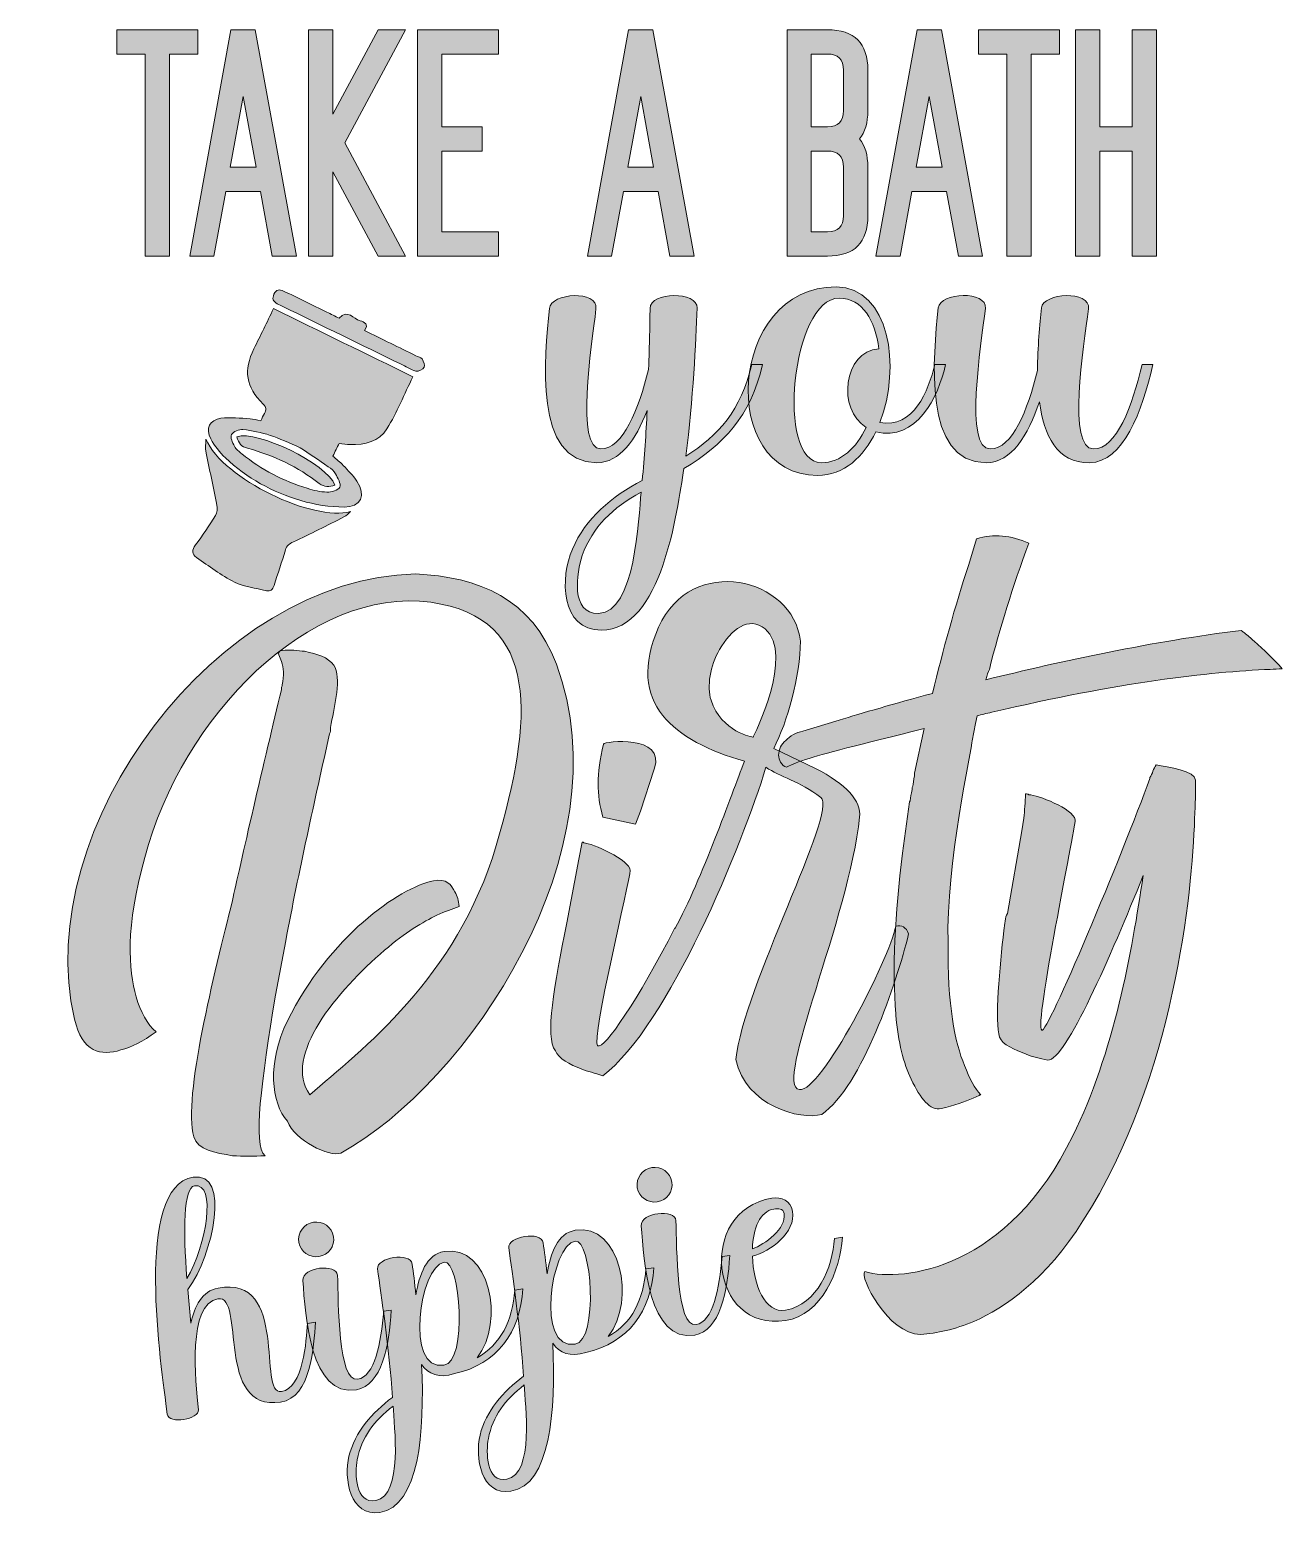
# Model space of a CAD drawing. Header units: inches. Extents: x 199 to 861, y -934 to -148.
import ezdxf

# ---------------------------------------------------------------- set-up
doc = ezdxf.new("R2010")
doc.units = ezdxf.units.IN
doc.header["$MEASUREMENT"] = 0
doc.layers.add('Layer 1', color=7, linetype='Continuous')

# ---------------------------------------------------------------- blocks, each defined once
blk = doc.blocks.new('block 3')
at = {"layer": 'Layer 1', "true_color": 0x040404}
h = blk.add_hatch(color=18, dxfattribs=at)
h.dxf.hatch_style = 2
edge = h.paths.add_edge_path()
edge.add_spline(control_points=[(846.21, -471.17), (844.51, -469.69), (842.78, -468.24), (841.03, -466.82), (840.54, -466.43), (840.06, -466.04), (839.57, -465.66), (839.52, -465.62), (839.45, -465.57), (839.37, -465.51), (792.94, -471.21), (744.63, -481.76), (704.38, -491.57), (704.84, -489.29), (705.75, -487.48), (706.2, -486.11), (711.65, -464.76), (718.46, -442.51), (727.09, -419.34), (717.56, -415.25), (708.47, -414.35), (699.38, -417.07), (699.38, -417.07), (695.3, -430.7), (695.3, -430.7), (688.03, -452.96), (681.67, -475.67), (676.22, -498.83), (655.78, -504.28), (638.97, -509.28), (626.71, -512.91), (626.71, -512.91), (607.63, -518.82), (607.63, -518.82), (605.81, -519.27), (604, -519.73), (602.63, -520.64), (599.45, -522.45), (597.18, -524.72), (595.82, -527), (594.46, -530.17), (594.46, -532.9), (595.82, -535.17), (596.73, -536.53), (597.64, -537.44), (599, -537.9), (600.36, -536.99), (603.54, -535.63), (608.99, -533.81), (618.53, -530.63), (636.7, -526.09), (671.68, -517.46), (671.68, -517.46), (666.68, -541.08), (666.68, -541.08), (666.68, -541.08), (666.68, -542.44), (666.68, -542.44), (666.23, -544.71), (665.77, -546.53), (665.77, -547.89), (665.32, -548.34), (665.32, -548.8), (665.32, -549.71), (664.86, -551.98), (664.41, -553.8), (664.41, -555.61), (664.41, -555.61), (663.95, -556.07), (663.95, -556.07), (663.95, -556.07), (660.32, -583.32), (660.32, -583.32), (656.23, -615.57), (654.87, -645.1), (656.69, -668.26), (656.69, -668.26), (656.69, -668.72), (656.69, -668.72), (658.05, -683.25), (660.78, -694.61), (664.86, -702.78), (669.86, -713.23), (674.86, -719.59), (680.76, -718.23), (687.58, -716.86), (693.48, -714.59), (697.57, -712.78), (697.57, -712.78), (700.75, -711.41), (700.75, -711.41), (701.2, -710.96), (701.2, -710.96), (701.66, -710.96), (698.48, -707.78), (695.75, -702.33), (693.03, -695.52), (688.03, -683.25), (683.94, -664.17), (684.4, -630.11), (683.03, -591.04), (697.11, -526.54), (697.11, -523.82), (697.11, -523.82), (698.93, -514.73), (698.93, -514.73), (698.93, -514.73), (699.84, -510.64), (699.84, -510.64), (702.11, -510.19), (704.38, -509.28), (707.56, -508.83), (774.79, -492.93), (822.48, -487.48), (854.73, -486.11), (856.89, -486.01), (858.99, -485.93), (861.07, -485.86), (856.55, -480.8), (851.58, -475.87), (846.21, -471.17)], knot_values=[0, 0, 0, 0, 1, 1, 1, 2, 2, 2, 3, 3, 3, 4, 4, 4, 5, 5, 5, 6, 6, 6, 7, 7, 7, 8, 8, 8, 9, 9, 9, 10, 10, 10, 11, 11, 11, 12, 12, 12, 13, 13, 13, 14, 14, 14, 15, 15, 15, 16, 16, 16, 17, 17, 17, 18, 18, 18, 19, 19, 19, 20, 20, 20, 21, 21, 21, 22, 22, 22, 23, 23, 23, 24, 24, 24, 25, 25, 25, 26, 26, 26, 27, 27, 27, 28, 28, 28, 29, 29, 29, 30, 30, 30, 31, 31, 31, 32, 32, 32, 33, 33, 33, 34, 34, 34, 35, 35, 35, 36, 36, 36, 37, 37, 37, 38, 38, 38, 39, 39, 39, 40, 40, 40, 40], degree=3, periodic=1)
h = blk.add_hatch(color=18, dxfattribs=at)
h.dxf.hatch_style = 2
edge = h.paths.add_edge_path()
edge.add_spline(control_points=[(539.95, -623.29), (554.49, -596.49), (569.48, -552.89), (576.74, -534.72), (539.5, -523.82), (513.61, -504.28), (531.32, -463.86), (548.58, -424.79), (602.63, -437.51), (606.27, -471.13), (606.27, -489.75), (599.46, -513.82), (592.19, -527.9), (592.19, -527.9), (613.99, -538.35), (613.99, -538.35), (630.8, -546.98), (638.52, -555.61), (637.61, -564.24), (632.16, -617.39), (591.73, -706.42), (605.81, -708.23), (617.17, -710.05), (653.51, -638.74), (656.69, -621.93), (659.87, -621.02), (662.14, -622.38), (663.5, -626.02), (657.14, -651.91), (638.97, -706.42), (617.62, -721.41), (606.27, -724.59), (577.2, -716.86), (572.2, -692.34), (575.83, -654.64), (626.25, -561.06), (617.17, -553.8), (605.81, -545.16), (595.37, -542.89), (588.1, -537.9), (575.83, -578.32), (536.32, -675.08), (501.79, -700.97), (497.71, -699.6), (493.62, -698.7), (490.44, -697.33), (484.53, -695.06), (478.17, -691.88), (476.81, -687.79), (470.91, -680.53), (476.36, -653.27), (482.72, -620.11), (482.72, -620.11), (489.08, -586.5), (489.08, -586.5), (489.08, -586.5), (490.89, -577.42), (490.89, -577.42), (491.35, -577.42), (491.8, -577.42), (491.8, -577.87), (495.89, -577.87), (516.33, -586.95), (516.33, -592.4), (516.33, -597.4), (495.44, -681.43), (499.07, -685.07), (502.7, -687.34), (520.42, -660.54), (539.95, -622.84), (539.95, -622.84), (539.95, -623.29), (539.95, -623.29)], knot_values=[0, 0, 0, 0, 1, 1, 1, 2, 2, 2, 3, 3, 3, 4, 4, 4, 5, 5, 5, 6, 6, 6, 7, 7, 7, 8, 8, 8, 9, 9, 9, 10, 10, 10, 11, 11, 11, 12, 12, 12, 13, 13, 13, 14, 14, 14, 15, 15, 15, 16, 16, 16, 17, 17, 17, 18, 18, 18, 19, 19, 19, 20, 20, 20, 21, 21, 21, 22, 22, 22, 23, 23, 23, 24, 24, 24, 24], degree=3, periodic=1)
edge = h.paths.add_edge_path()
edge.add_spline(control_points=[(519.06, -567.88), (519.06, -567.88), (501.79, -564.24), (501.79, -564.24), (498.62, -551.98), (498.16, -541.99), (502.25, -525.63), (502.25, -524.27), (535.41, -520.18), (529.05, -538.81), (529.05, -538.81), (521.78, -561.06), (521.78, -561.06), (521.78, -561.06), (519.06, -567.88), (519.06, -567.88)], knot_values=[0, 0, 0, 0, 1, 1, 1, 2, 2, 2, 3, 3, 3, 4, 4, 4, 5, 5, 5, 5], degree=3, periodic=1)
edge = h.paths.add_edge_path()
edge.add_spline(control_points=[(587.64, -464.76), (579.01, -457.5), (569.48, -465.22), (563.57, -475.67), (558.57, -484.3), (556.76, -495.2), (559.03, -502.47), (564.48, -519.27), (581.28, -522), (581.28, -522), (581.28, -522), (603.54, -477.94), (587.64, -464.76)], knot_values=[0, 0, 0, 0, 1, 1, 1, 2, 2, 2, 3, 3, 3, 4, 4, 4, 4], degree=3, periodic=1)
h = blk.add_hatch(color=18, dxfattribs=at)
h.dxf.hatch_style = 2
edge = h.paths.add_edge_path()
edge.add_spline(control_points=[(412.31, -597.86), (419.12, -596.49), (421.85, -600.13), (423.66, -603.76), (425.03, -606.03), (425.48, -608.3), (425.93, -611.48), (422.3, -612.85), (418.21, -614.21), (414.12, -616.02), (406.86, -619.66), (397.32, -625.11), (386.42, -634.65), (361.43, -656), (332.36, -690.52), (346.9, -710.96), (373.7, -687.79), (424.57, -649.64), (445.47, -579.23), (465, -512.91), (469.54, -458.86), (410.94, -450.68), (346.9, -442.05), (279.22, -511.1), (259.68, -585.59), (249.24, -622.38), (251.05, -645.1), (255.14, -659.18), (257.41, -667.35), (261.05, -673.71), (265.59, -677.8), (258.78, -682.8), (252.42, -685.98), (246.97, -687.34), (236.52, -690.52), (226.53, -688.7), (222.44, -670.99), (198.82, -569.69), (298.29, -437.51), (402.77, -435.69), (435.93, -437.06), (464.54, -448.87), (477.26, -483.39), (514.05, -581.96), (430.02, -705.51), (363.25, -741.85), (357.34, -744.12), (338.72, -735.03), (335.09, -725.04), (326.46, -715.5), (324.19, -694.15), (335.09, -671.9), (356.89, -627.83), (394.14, -601.49), (412.31, -597.86)], knot_values=[0, 0, 0, 0, 1, 1, 1, 2, 2, 2, 3, 3, 3, 4, 4, 4, 5, 5, 5, 6, 6, 6, 7, 7, 7, 8, 8, 8, 9, 9, 9, 10, 10, 10, 11, 11, 11, 12, 12, 12, 13, 13, 13, 14, 14, 14, 15, 15, 15, 16, 16, 16, 17, 17, 17, 18, 18, 18, 18], degree=3, periodic=1)
edge = h.paths.add_edge_path()
edge.add_spline(control_points=[(328.73, -658.27), (321.46, -703.69), (316.46, -737.76), (323.28, -743.21), (317.37, -743.66), (311.47, -743.66), (306.02, -743.21), (296.93, -741.85), (287.39, -740.03), (285.58, -733.22), (279.67, -711.87), (296.48, -646.91), (306.02, -608.3), (309.65, -591.5), (323.28, -531.99), (331.91, -497.02), (331.91, -496.11), (331.91, -495.2), (332.36, -494.74), (332.36, -494.74), (332.36, -494.29), (332.36, -494.29), (333.27, -489.29), (333.27, -485.21), (331.91, -482.03), (331.91, -482.03), (330.09, -477.48), (330.09, -477.48), (330.09, -477.48), (331.45, -476.12), (331.45, -476.12), (331.45, -476.12), (332.36, -476.12), (332.36, -476.12), (336.45, -475.67), (340.54, -476.12), (344.17, -476.58), (350.99, -477.94), (356.44, -479.75), (359.62, -483.84), (363.7, -490.66), (360.07, -505.19), (358.25, -514.73), (357.8, -516.09), (357.8, -517.46), (357.8, -518.82), (357.8, -519.27), (357.8, -519.73), (357.34, -520.18), (349.62, -554.7), (340.99, -593.31), (334.18, -629.65), (334.18, -629.65), (328.73, -658.27), (328.73, -658.27)], knot_values=[0, 0, 0, 0, 1, 1, 1, 2, 2, 2, 3, 3, 3, 4, 4, 4, 5, 5, 5, 6, 6, 6, 7, 7, 7, 8, 8, 8, 9, 9, 9, 10, 10, 10, 11, 11, 11, 12, 12, 12, 13, 13, 13, 14, 14, 14, 15, 15, 15, 16, 16, 16, 17, 17, 17, 18, 18, 18, 18], degree=3, periodic=1)
h = blk.add_hatch(color=18, dxfattribs=at)
h.dxf.hatch_style = 2
edge = h.paths.add_edge_path()
edge.add_spline(control_points=[(815.21, -548.8), (815.21, -550.61), (815.21, -556.52), (814.76, -565.15), (813.4, -603.76), (804.31, -701.42), (755.71, -777.73), (736.18, -808.62), (714.37, -823.61), (698.02, -830.88), (688.03, -834.96), (678.49, -837.24), (669.86, -837.69), (652.6, -837.69), (637.16, -806.8), (640.33, -804.53), (660.78, -810.44), (716.65, -802.71), (750.26, -732.76), (772.06, -689.16), (781.6, -635.1), (787.51, -595.13), (770.7, -636.92), (746.63, -692.79), (737.09, -692.79), (733, -691.88), (728.91, -690.97), (725.73, -689.61), (719.82, -687.34), (713.01, -684.61), (711.65, -680.53), (708.92, -672.8), (711.65, -642.82), (713.92, -624.2), (714.37, -620.57), (714.37, -617.39), (715.74, -615.12), (715.74, -615.12), (723.46, -571.51), (723.46, -571.51), (723.46, -571.51), (724.37, -564.7), (724.37, -564.7), (724.82, -561.06), (725.28, -556.07), (725.28, -551.98), (726.18, -551.98), (726.64, -551.98), (727.09, -552.43), (731.64, -552.43), (750.26, -559.7), (751.62, -565.6), (751.62, -570.6), (729.82, -674.17), (733.91, -676.89), (736.63, -679.62), (776.6, -583.32), (791.14, -543.8), (791.14, -543.8), (791.14, -543.35), (791.14, -543.35), (792.5, -541.08), (792.96, -538.81), (794.32, -536.53), (800.68, -537.9), (815.21, -539.71), (815.21, -544.71), (815.21, -544.71), (815.21, -548.8), (815.21, -548.8)], knot_values=[0, 0, 0, 0, 1, 1, 1, 2, 2, 2, 3, 3, 3, 4, 4, 4, 5, 5, 5, 6, 6, 6, 7, 7, 7, 8, 8, 8, 9, 9, 9, 10, 10, 10, 11, 11, 11, 12, 12, 12, 13, 13, 13, 14, 14, 14, 15, 15, 15, 16, 16, 16, 17, 17, 17, 18, 18, 18, 19, 19, 19, 20, 20, 20, 21, 21, 21, 22, 22, 22, 23, 23, 23, 23], degree=3, periodic=1)
at = {"layer": 'Layer 1', "lineweight": 0}
for points, knots in [([(846.21, -471.17), (844.51, -469.69), (842.78, -468.24), (841.03, -466.82), (840.54, -466.43), (840.06, -466.04), (839.57, -465.66), (839.52, -465.62), (839.45, -465.57), (839.37, -465.51), (792.94, -471.21), (744.63, -481.76), (704.38, -491.57), (704.84, -489.29), (705.75, -487.48), (706.2, -486.11), (711.65, -464.76), (718.46, -442.51), (727.09, -419.34), (717.56, -415.25), (708.47, -414.35), (699.38, -417.07), (699.38, -417.07), (695.3, -430.7), (695.3, -430.7), (688.03, -452.96), (681.67, -475.67), (676.22, -498.83), (655.78, -504.28), (638.97, -509.28), (626.71, -512.91), (626.71, -512.91), (607.63, -518.82), (607.63, -518.82), (605.81, -519.27), (604, -519.73), (602.63, -520.64), (599.45, -522.45), (597.18, -524.72), (595.82, -527), (594.46, -530.17), (594.46, -532.9), (595.82, -535.17), (596.73, -536.53), (597.64, -537.44), (599, -537.9), (600.36, -536.99), (603.54, -535.63), (608.99, -533.81), (618.53, -530.63), (636.7, -526.09), (671.68, -517.46), (671.68, -517.46), (666.68, -541.08), (666.68, -541.08), (666.68, -541.08), (666.68, -542.44), (666.68, -542.44), (666.23, -544.71), (665.77, -546.53), (665.77, -547.89), (665.32, -548.34), (665.32, -548.8), (665.32, -549.71), (664.86, -551.98), (664.41, -553.8), (664.41, -555.61), (664.41, -555.61), (663.95, -556.07), (663.95, -556.07), (663.95, -556.07), (660.32, -583.32), (660.32, -583.32), (656.23, -615.57), (654.87, -645.1), (656.69, -668.26), (656.69, -668.26), (656.69, -668.72), (656.69, -668.72), (658.05, -683.25), (660.78, -694.61), (664.86, -702.78), (669.86, -713.23), (674.86, -719.59), (680.76, -718.23), (687.58, -716.86), (693.48, -714.59), (697.57, -712.78), (697.57, -712.78), (700.75, -711.41), (700.75, -711.41), (701.2, -710.96), (701.2, -710.96), (701.66, -710.96), (698.48, -707.78), (695.75, -702.33), (693.03, -695.52), (688.03, -683.25), (683.94, -664.17), (684.4, -630.11), (683.03, -591.04), (697.11, -526.54), (697.11, -523.82), (697.11, -523.82), (698.93, -514.73), (698.93, -514.73), (698.93, -514.73), (699.84, -510.64), (699.84, -510.64), (702.11, -510.19), (704.38, -509.28), (707.56, -508.83), (774.79, -492.93), (822.48, -487.48), (854.73, -486.11), (856.89, -486.01), (858.99, -485.93), (861.07, -485.86), (856.55, -480.8), (851.58, -475.87), (846.21, -471.17)], [0, 0, 0, 0, 1, 1, 1, 2, 2, 2, 3, 3, 3, 4, 4, 4, 5, 5, 5, 6, 6, 6, 7, 7, 7, 8, 8, 8, 9, 9, 9, 10, 10, 10, 11, 11, 11, 12, 12, 12, 13, 13, 13, 14, 14, 14, 15, 15, 15, 16, 16, 16, 17, 17, 17, 18, 18, 18, 19, 19, 19, 20, 20, 20, 21, 21, 21, 22, 22, 22, 23, 23, 23, 24, 24, 24, 25, 25, 25, 26, 26, 26, 27, 27, 27, 28, 28, 28, 29, 29, 29, 30, 30, 30, 31, 31, 31, 32, 32, 32, 33, 33, 33, 34, 34, 34, 35, 35, 35, 36, 36, 36, 37, 37, 37, 38, 38, 38, 39, 39, 39, 40, 40, 40, 40]), ([(539.95, -623.29), (554.49, -596.49), (569.48, -552.89), (576.74, -534.72), (539.5, -523.82), (513.61, -504.28), (531.32, -463.86), (548.58, -424.79), (602.63, -437.51), (606.27, -471.13), (606.27, -489.75), (599.46, -513.82), (592.19, -527.9), (592.19, -527.9), (613.99, -538.35), (613.99, -538.35), (630.8, -546.98), (638.52, -555.61), (637.61, -564.24), (632.16, -617.39), (591.73, -706.42), (605.81, -708.23), (617.17, -710.05), (653.51, -638.74), (656.69, -621.93), (659.87, -621.02), (662.14, -622.38), (663.5, -626.02), (657.14, -651.91), (638.97, -706.42), (617.62, -721.41), (606.27, -724.59), (577.2, -716.86), (572.2, -692.34), (575.83, -654.64), (626.25, -561.06), (617.17, -553.8), (605.81, -545.16), (595.37, -542.89), (588.1, -537.9), (575.83, -578.32), (536.32, -675.08), (501.79, -700.97), (497.71, -699.6), (493.62, -698.7), (490.44, -697.33), (484.53, -695.06), (478.17, -691.88), (476.81, -687.79), (470.91, -680.53), (476.36, -653.27), (482.72, -620.11), (482.72, -620.11), (489.08, -586.5), (489.08, -586.5), (489.08, -586.5), (490.89, -577.42), (490.89, -577.42), (491.35, -577.42), (491.8, -577.42), (491.8, -577.87), (495.89, -577.87), (516.33, -586.95), (516.33, -592.4), (516.33, -597.4), (495.44, -681.43), (499.07, -685.07), (502.7, -687.34), (520.42, -660.54), (539.95, -622.84), (539.95, -622.84), (539.95, -623.29), (539.95, -623.29)], [0, 0, 0, 0, 1, 1, 1, 2, 2, 2, 3, 3, 3, 4, 4, 4, 5, 5, 5, 6, 6, 6, 7, 7, 7, 8, 8, 8, 9, 9, 9, 10, 10, 10, 11, 11, 11, 12, 12, 12, 13, 13, 13, 14, 14, 14, 15, 15, 15, 16, 16, 16, 17, 17, 17, 18, 18, 18, 19, 19, 19, 20, 20, 20, 21, 21, 21, 22, 22, 22, 23, 23, 23, 24, 24, 24, 24]), ([(412.31, -597.86), (419.12, -596.49), (421.85, -600.13), (423.66, -603.76), (425.03, -606.03), (425.48, -608.3), (425.93, -611.48), (422.3, -612.85), (418.21, -614.21), (414.12, -616.02), (406.86, -619.66), (397.32, -625.11), (386.42, -634.65), (361.43, -656), (332.36, -690.52), (346.9, -710.96), (373.7, -687.79), (424.57, -649.64), (445.47, -579.23), (465, -512.91), (469.54, -458.86), (410.94, -450.68), (346.9, -442.05), (279.22, -511.1), (259.68, -585.59), (249.24, -622.38), (251.05, -645.1), (255.14, -659.18), (257.41, -667.35), (261.05, -673.71), (265.59, -677.8), (258.78, -682.8), (252.42, -685.98), (246.97, -687.34), (236.52, -690.52), (226.53, -688.7), (222.44, -670.99), (198.82, -569.69), (298.29, -437.51), (402.77, -435.69), (435.93, -437.06), (464.54, -448.87), (477.26, -483.39), (514.05, -581.96), (430.02, -705.51), (363.25, -741.85), (357.34, -744.12), (338.72, -735.03), (335.09, -725.04), (326.46, -715.5), (324.19, -694.15), (335.09, -671.9), (356.89, -627.83), (394.14, -601.49), (412.31, -597.86)], [0, 0, 0, 0, 1, 1, 1, 2, 2, 2, 3, 3, 3, 4, 4, 4, 5, 5, 5, 6, 6, 6, 7, 7, 7, 8, 8, 8, 9, 9, 9, 10, 10, 10, 11, 11, 11, 12, 12, 12, 13, 13, 13, 14, 14, 14, 15, 15, 15, 16, 16, 16, 17, 17, 17, 18, 18, 18, 18]), ([(587.64, -464.76), (579.01, -457.5), (569.48, -465.22), (563.57, -475.67), (558.57, -484.3), (556.76, -495.2), (559.03, -502.47), (564.48, -519.27), (581.28, -522), (581.28, -522), (581.28, -522), (603.54, -477.94), (587.64, -464.76)], [0, 0, 0, 0, 1, 1, 1, 2, 2, 2, 3, 3, 3, 4, 4, 4, 4]), ([(328.73, -658.27), (321.46, -703.69), (316.46, -737.76), (323.28, -743.21), (317.37, -743.66), (311.47, -743.66), (306.02, -743.21), (296.93, -741.85), (287.39, -740.03), (285.58, -733.22), (279.67, -711.87), (296.48, -646.91), (306.02, -608.3), (309.65, -591.5), (323.28, -531.99), (331.91, -497.02), (331.91, -496.11), (331.91, -495.2), (332.36, -494.74), (332.36, -494.74), (332.36, -494.29), (332.36, -494.29), (333.27, -489.29), (333.27, -485.21), (331.91, -482.03), (331.91, -482.03), (330.09, -477.48), (330.09, -477.48), (330.09, -477.48), (331.45, -476.12), (331.45, -476.12), (331.45, -476.12), (332.36, -476.12), (332.36, -476.12), (336.45, -475.67), (340.54, -476.12), (344.17, -476.58), (350.99, -477.94), (356.44, -479.75), (359.62, -483.84), (363.7, -490.66), (360.07, -505.19), (358.25, -514.73), (357.8, -516.09), (357.8, -517.46), (357.8, -518.82), (357.8, -519.27), (357.8, -519.73), (357.34, -520.18), (349.62, -554.7), (340.99, -593.31), (334.18, -629.65), (334.18, -629.65), (328.73, -658.27), (328.73, -658.27)], [0, 0, 0, 0, 1, 1, 1, 2, 2, 2, 3, 3, 3, 4, 4, 4, 5, 5, 5, 6, 6, 6, 7, 7, 7, 8, 8, 8, 9, 9, 9, 10, 10, 10, 11, 11, 11, 12, 12, 12, 13, 13, 13, 14, 14, 14, 15, 15, 15, 16, 16, 16, 17, 17, 17, 18, 18, 18, 18]), ([(519.06, -567.88), (519.06, -567.88), (501.79, -564.24), (501.79, -564.24), (498.62, -551.98), (498.16, -541.99), (502.25, -525.63), (502.25, -524.27), (535.41, -520.18), (529.05, -538.81), (529.05, -538.81), (521.78, -561.06), (521.78, -561.06), (521.78, -561.06), (519.06, -567.88), (519.06, -567.88)], [0, 0, 0, 0, 1, 1, 1, 2, 2, 2, 3, 3, 3, 4, 4, 4, 5, 5, 5, 5]), ([(815.21, -548.8), (815.21, -550.61), (815.21, -556.52), (814.76, -565.15), (813.4, -603.76), (804.31, -701.42), (755.71, -777.73), (736.18, -808.62), (714.37, -823.61), (698.02, -830.88), (688.03, -834.96), (678.49, -837.24), (669.86, -837.69), (652.6, -837.69), (637.16, -806.8), (640.33, -804.53), (660.78, -810.44), (716.65, -802.71), (750.26, -732.76), (772.06, -689.16), (781.6, -635.1), (787.51, -595.13), (770.7, -636.92), (746.63, -692.79), (737.09, -692.79), (733, -691.88), (728.91, -690.97), (725.73, -689.61), (719.82, -687.34), (713.01, -684.61), (711.65, -680.53), (708.92, -672.8), (711.65, -642.82), (713.92, -624.2), (714.37, -620.57), (714.37, -617.39), (715.74, -615.12), (715.74, -615.12), (723.46, -571.51), (723.46, -571.51), (723.46, -571.51), (724.37, -564.7), (724.37, -564.7), (724.82, -561.06), (725.28, -556.07), (725.28, -551.98), (726.18, -551.98), (726.64, -551.98), (727.09, -552.43), (731.64, -552.43), (750.26, -559.7), (751.62, -565.6), (751.62, -570.6), (729.82, -674.17), (733.91, -676.89), (736.63, -679.62), (776.6, -583.32), (791.14, -543.8), (791.14, -543.8), (791.14, -543.35), (791.14, -543.35), (792.5, -541.08), (792.96, -538.81), (794.32, -536.53), (800.68, -537.9), (815.21, -539.71), (815.21, -544.71), (815.21, -544.71), (815.21, -548.8), (815.21, -548.8)], [0, 0, 0, 0, 1, 1, 1, 2, 2, 2, 3, 3, 3, 4, 4, 4, 5, 5, 5, 6, 6, 6, 7, 7, 7, 8, 8, 8, 9, 9, 9, 10, 10, 10, 11, 11, 11, 12, 12, 12, 13, 13, 13, 14, 14, 14, 15, 15, 15, 16, 16, 16, 17, 17, 17, 18, 18, 18, 19, 19, 19, 20, 20, 20, 21, 21, 21, 22, 22, 22, 23, 23, 23, 23])]:
    blk.add_open_spline(points, degree=3, knots=knots, dxfattribs=at)
blk = doc.blocks.new('block 4')
at = {"layer": 'Layer 1', "true_color": 0x040404}
h = blk.add_hatch(color=18, dxfattribs=at)
h.dxf.hatch_style = 2
edge = h.paths.add_edge_path()
edge.add_spline(control_points=[(586.24, -324.93), (580.01, -352.72), (565.47, -367.26), (544.7, -379.98), (541.06, -402.83), (533.01, -465.41), (501.07, -465.41), (479.26, -465.41), (479.26, -437.37), (485.75, -422.57), (492.76, -406.21), (506.53, -394.78), (522.63, -386.21), (523.92, -374.01), (524.7, -361.29), (525.22, -349.34), (519.25, -364.66), (510.94, -376.87), (498.74, -376.87), (464.98, -377.13), (470.95, -320.52), (473.55, -295.33), (474.33, -287.02), (499.51, -285.46), (498.22, -295.59), (495.88, -315.58), (487.05, -369.6), (500.81, -369.6), (512.5, -369.6), (520.81, -348.56), (526, -327.53), (526.52, -314.29), (526.78, -303.12), (526.78, -295.33), (527.04, -286.24), (551.97, -286.24), (551.71, -295.07), (550.93, -312.99), (549.63, -343.37), (545.74, -373.49), (563.13, -362.32), (574.82, -349.34), (580.53, -324.93), (580.53, -324.93), (586.24, -324.93), (586.24, -324.93)], knot_values=[0, 0, 0, 0, 1, 1, 1, 2, 2, 2, 3, 3, 3, 4, 4, 4, 5, 5, 5, 6, 6, 6, 7, 7, 7, 8, 8, 8, 9, 9, 9, 10, 10, 10, 11, 11, 11, 12, 12, 12, 13, 13, 13, 14, 14, 14, 15, 15, 15, 15], degree=3, periodic=1)
edge = h.paths.add_edge_path()
edge.add_spline(control_points=[(522.11, -392.45), (507.04, -400.5), (496.4, -410.88), (490.95, -425.94), (487.83, -435.03), (484.71, -456.84), (499.51, -456.59), (519.25, -456.07), (520.55, -405.95), (522.11, -392.45)], knot_values=[0, 0, 0, 0, 1, 1, 1, 2, 2, 2, 3, 3, 3, 3], degree=3, periodic=1)
h = blk.add_hatch(color=18, dxfattribs=at)
h.dxf.hatch_style = 2
edge = h.paths.add_edge_path()
edge.add_spline(control_points=[(683.1, -324.93), (679.2, -342.07), (667.78, -365.96), (646.22, -360.51), (639.73, -373.75), (629.35, -383.62), (615.32, -383.62), (562.09, -383.36), (568.06, -283.9), (625.19, -283.9), (653.5, -284.16), (659.73, -326.23), (648.3, -355.57), (666.22, -359.21), (674.01, -338.69), (677.39, -324.93), (677.39, -324.93), (683.1, -324.93), (683.1, -324.93)], knot_values=[0, 0, 0, 0, 1, 1, 1, 2, 2, 2, 3, 3, 3, 4, 4, 4, 5, 5, 5, 6, 6, 6, 6], degree=3, periodic=1)
edge = h.paths.add_edge_path()
edge.add_spline(control_points=[(647.78, -316.62), (645.97, -301.82), (639.21, -289.88), (626.75, -289.88), (601.82, -289.88), (592.99, -376.87), (617.4, -376.87), (627.79, -376.87), (635.84, -369.08), (641.03, -358.17), (625.71, -348.82), (628.83, -317.92), (647.78, -316.62)], knot_values=[0, 0, 0, 0, 1, 1, 1, 2, 2, 2, 3, 3, 3, 4, 4, 4, 4], degree=3, periodic=1)
h = blk.add_hatch(color=18, dxfattribs=at)
h.dxf.hatch_style = 2
edge = h.paths.add_edge_path()
edge.add_spline(control_points=[(792.67, -324.93), (786.96, -349.86), (777.09, -376.61), (759.18, -376.87), (741.78, -377.13), (735.03, -362.32), (732.69, -344.67), (726.72, -362.32), (717.89, -376.87), (704.64, -376.87), (670.63, -377.13), (676.6, -320), (679.2, -295.07), (679.98, -286.76), (705.16, -285.72), (704.13, -295.33), (701.79, -315.07), (692.7, -369.6), (706.72, -369.6), (718.41, -369.6), (726.46, -349.08), (731.65, -328.05), (731.65, -315.84), (732.95, -303.64), (733.73, -295.07), (734.51, -287.02), (759.69, -285.46), (758.66, -295.59), (756.06, -315.33), (747.23, -369.6), (761.25, -369.6), (773.46, -369.6), (781.77, -347), (786.96, -324.93), (786.96, -324.93), (792.67, -324.93), (792.67, -324.93)], knot_values=[0, 0, 0, 0, 1, 1, 1, 2, 2, 2, 3, 3, 3, 4, 4, 4, 5, 5, 5, 6, 6, 6, 7, 7, 7, 8, 8, 8, 9, 9, 9, 10, 10, 10, 11, 11, 11, 12, 12, 12, 12], degree=3, periodic=1)
at = {"layer": 'Layer 1', "lineweight": 0}
for points, knots in [([(586.24, -324.93), (580.01, -352.72), (565.47, -367.26), (544.7, -379.98), (541.06, -402.83), (533.01, -465.41), (501.07, -465.41), (479.26, -465.41), (479.26, -437.37), (485.75, -422.57), (492.76, -406.21), (506.53, -394.78), (522.63, -386.21), (523.92, -374.01), (524.7, -361.29), (525.22, -349.34), (519.25, -364.66), (510.94, -376.87), (498.74, -376.87), (464.98, -377.13), (470.95, -320.52), (473.55, -295.33), (474.33, -287.02), (499.51, -285.46), (498.22, -295.59), (495.88, -315.58), (487.05, -369.6), (500.81, -369.6), (512.5, -369.6), (520.81, -348.56), (526, -327.53), (526.52, -314.29), (526.78, -303.12), (526.78, -295.33), (527.04, -286.24), (551.97, -286.24), (551.71, -295.07), (550.93, -312.99), (549.63, -343.37), (545.74, -373.49), (563.13, -362.32), (574.82, -349.34), (580.53, -324.93), (580.53, -324.93), (586.24, -324.93), (586.24, -324.93)], [0, 0, 0, 0, 1, 1, 1, 2, 2, 2, 3, 3, 3, 4, 4, 4, 5, 5, 5, 6, 6, 6, 7, 7, 7, 8, 8, 8, 9, 9, 9, 10, 10, 10, 11, 11, 11, 12, 12, 12, 13, 13, 13, 14, 14, 14, 15, 15, 15, 15]), ([(683.1, -324.93), (679.2, -342.07), (667.78, -365.96), (646.22, -360.51), (639.73, -373.75), (629.35, -383.62), (615.32, -383.62), (562.09, -383.36), (568.06, -283.9), (625.19, -283.9), (653.5, -284.16), (659.73, -326.23), (648.3, -355.57), (666.22, -359.21), (674.01, -338.69), (677.39, -324.93), (677.39, -324.93), (683.1, -324.93), (683.1, -324.93)], [0, 0, 0, 0, 1, 1, 1, 2, 2, 2, 3, 3, 3, 4, 4, 4, 5, 5, 5, 6, 6, 6, 6]), ([(647.78, -316.62), (645.97, -301.82), (639.21, -289.88), (626.75, -289.88), (601.82, -289.88), (592.99, -376.87), (617.4, -376.87), (627.79, -376.87), (635.84, -369.08), (641.03, -358.17), (625.71, -348.82), (628.83, -317.92), (647.78, -316.62)], [0, 0, 0, 0, 1, 1, 1, 2, 2, 2, 3, 3, 3, 4, 4, 4, 4]), ([(792.67, -324.93), (786.96, -349.86), (777.09, -376.61), (759.18, -376.87), (741.78, -377.13), (735.03, -362.32), (732.69, -344.67), (726.72, -362.32), (717.89, -376.87), (704.64, -376.87), (670.63, -377.13), (676.6, -320), (679.2, -295.07), (679.98, -286.76), (705.16, -285.72), (704.13, -295.33), (701.79, -315.07), (692.7, -369.6), (706.72, -369.6), (718.41, -369.6), (726.46, -349.08), (731.65, -328.05), (731.65, -315.84), (732.95, -303.64), (733.73, -295.07), (734.51, -287.02), (759.69, -285.46), (758.66, -295.59), (756.06, -315.33), (747.23, -369.6), (761.25, -369.6), (773.46, -369.6), (781.77, -347), (786.96, -324.93), (786.96, -324.93), (792.67, -324.93), (792.67, -324.93)], [0, 0, 0, 0, 1, 1, 1, 2, 2, 2, 3, 3, 3, 4, 4, 4, 5, 5, 5, 6, 6, 6, 7, 7, 7, 8, 8, 8, 9, 9, 9, 10, 10, 10, 11, 11, 11, 12, 12, 12, 12]), ([(522.11, -392.45), (507.04, -400.5), (496.4, -410.88), (490.95, -425.94), (487.83, -435.03), (484.71, -456.84), (499.51, -456.59), (519.25, -456.07), (520.55, -405.95), (522.11, -392.45)], [0, 0, 0, 0, 1, 1, 1, 2, 2, 2, 3, 3, 3, 3])]:
    blk.add_open_spline(points, degree=3, knots=knots, dxfattribs=at)
blk = doc.blocks.new('block 5')
at = {"layer": 'Layer 1', "true_color": 0x040404}
h = blk.add_hatch(color=18, dxfattribs=at)
h.dxf.hatch_style = 2
h.paths.add_polyline_path([(272.73, -160.8), (272.73, -267.63), (259.9, -267.63), (259.9, -160.8), (244.95, -160.8), (244.95, -147.98), (287.68, -147.98), (287.68, -160.8)])
h = blk.add_hatch(color=18, dxfattribs=at)
h.dxf.hatch_style = 2
h.paths.add_polyline_path([(320.76, -233.45), (302.47, -233.45), (296.23, -267.63), (283.41, -267.63), (305.2, -147.98), (318.02, -147.98), (339.82, -267.63), (327, -267.63)])
h.paths.add_polyline_path([(304.78, -220.63), (318.45, -220.63), (311.61, -183.19)])
h = blk.add_hatch(color=18, dxfattribs=at)
h.dxf.hatch_style = 2
h.paths.add_polyline_path([(359.05, -223.02), (359.05, -267.63), (346.23, -267.63), (346.23, -147.98), (359.05, -147.98), (359.05, -192.59), (382.98, -147.98), (397.51, -147.98), (365.46, -207.81), (397.51, -267.63), (382.98, -267.63)])
h = blk.add_hatch(color=18, dxfattribs=at)
h.dxf.hatch_style = 2
h.paths.add_polyline_path([(446.65, -147.98), (446.65, -160.8), (416.74, -160.8), (416.74, -199.26), (438.11, -199.26), (438.11, -212.08), (416.74, -212.08), (416.74, -254.81), (446.65, -254.81), (446.65, -267.63), (403.92, -267.63), (403.92, -147.98)])
h = blk.add_hatch(color=18, dxfattribs=at)
h.dxf.hatch_style = 2
h.paths.add_polyline_path([(531.01, -233.45), (512.72, -233.45), (506.48, -267.63), (493.66, -267.63), (515.46, -147.98), (528.28, -147.98), (550.07, -267.63), (537.25, -267.63)])
h.paths.add_polyline_path([(515.03, -220.63), (528.7, -220.63), (521.87, -183.19)])
h = blk.add_hatch(color=18, dxfattribs=at)
h.dxf.hatch_style = 2
edge = h.paths.add_edge_path()
edge.add_spline(control_points=[(620.58, -147.98), (634.83, -147.98), (641.95, -155.1), (641.95, -169.34), (641.95, -169.34), (641.95, -190.71), (641.95, -190.71), (641.95, -197.15), (640.5, -202.14), (637.59, -205.67), (640.5, -209.2), (641.95, -214.19), (641.95, -220.63), (641.95, -220.63), (641.95, -246.27), (641.95, -246.27), (641.95, -260.51), (634.83, -267.63), (620.58, -267.63), (620.58, -267.63), (599.22, -267.63), (599.22, -267.63), (599.22, -267.63), (599.22, -147.98), (599.22, -147.98), (599.22, -147.98), (620.58, -147.98), (620.58, -147.98)], knot_values=[0, 0, 0, 0, 1, 1, 1, 2, 2, 2, 3, 3, 3, 4, 4, 4, 5, 5, 5, 6, 6, 6, 7, 7, 7, 8, 8, 8, 9, 9, 9, 9], degree=3, periodic=1)
edge = h.paths.add_edge_path()
edge.add_spline(control_points=[(629.13, -169.34), (629.13, -163.65), (626.28, -160.8), (620.58, -160.8), (620.58, -160.8), (612.04, -160.8), (612.04, -160.8), (612.04, -160.8), (612.04, -199.26), (612.04, -199.26), (612.04, -199.26), (620.58, -199.26), (620.58, -199.26), (626.28, -199.26), (629.13, -196.41), (629.13, -190.71), (629.13, -190.71), (629.13, -169.34), (629.13, -169.34)], knot_values=[0, 0, 0, 0, 1, 1, 1, 2, 2, 2, 3, 3, 3, 4, 4, 4, 5, 5, 5, 6, 6, 6, 6], degree=3, periodic=1)
edge = h.paths.add_edge_path()
edge.add_spline(control_points=[(620.58, -212.08), (620.58, -212.08), (612.04, -212.08), (612.04, -212.08), (612.04, -212.08), (612.04, -254.81), (612.04, -254.81), (612.04, -254.81), (620.58, -254.81), (620.58, -254.81), (626.28, -254.81), (629.13, -251.96), (629.13, -246.27), (629.13, -246.27), (629.13, -220.63), (629.13, -220.63), (629.13, -214.93), (626.28, -212.08), (620.58, -212.08)], knot_values=[0, 0, 0, 0, 1, 1, 1, 2, 2, 2, 3, 3, 3, 4, 4, 4, 5, 5, 5, 6, 6, 6, 6], degree=3, periodic=1)
h = blk.add_hatch(color=18, dxfattribs=at)
h.dxf.hatch_style = 2
h.paths.add_polyline_path([(683.57, -233.45), (665.28, -233.45), (659.04, -267.63), (646.22, -267.63), (668.02, -147.98), (680.84, -147.98), (702.63, -267.63), (689.81, -267.63)])
h.paths.add_polyline_path([(667.59, -220.63), (681.27, -220.63), (674.43, -183.19)])
h = blk.add_hatch(color=18, dxfattribs=at)
h.dxf.hatch_style = 2
h.paths.add_polyline_path([(728.27, -160.8), (728.27, -267.63), (715.45, -267.63), (715.45, -160.8), (700.5, -160.8), (700.5, -147.98), (743.23, -147.98), (743.23, -160.8)])
h = blk.add_hatch(color=18, dxfattribs=at)
h.dxf.hatch_style = 2
h.paths.add_polyline_path([(764.6, -212.08), (764.6, -267.63), (751.78, -267.63), (751.78, -147.98), (764.6, -147.98), (764.6, -199.26), (781.69, -199.26), (781.69, -147.98), (794.51, -147.98), (794.51, -267.63), (781.69, -267.63), (781.69, -212.08)])
at = {"layer": 'Layer 1', "lineweight": 0}
for points in [[(272.73, -160.8), (272.73, -267.63), (259.9, -267.63), (259.9, -160.8), (244.95, -160.8), (244.95, -147.98), (287.68, -147.98), (287.68, -160.8), (272.73, -160.8)], [(320.76, -233.45), (302.47, -233.45), (296.23, -267.63), (283.41, -267.63), (305.2, -147.98), (318.02, -147.98), (339.82, -267.63), (327, -267.63), (320.76, -233.45)], [(359.05, -223.02), (359.05, -267.63), (346.23, -267.63), (346.23, -147.98), (359.05, -147.98), (359.05, -192.59), (382.98, -147.98), (397.51, -147.98), (365.46, -207.81), (397.51, -267.63), (382.98, -267.63), (359.05, -223.02)], [(446.65, -147.98), (446.65, -160.8), (416.74, -160.8), (416.74, -199.26), (438.11, -199.26), (438.11, -212.08), (416.74, -212.08), (416.74, -254.81), (446.65, -254.81), (446.65, -267.63), (403.92, -267.63), (403.92, -147.98), (446.65, -147.98)], [(531.01, -233.45), (512.72, -233.45), (506.48, -267.63), (493.66, -267.63), (515.46, -147.98), (528.28, -147.98), (550.07, -267.63), (537.25, -267.63), (531.01, -233.45)], [(683.57, -233.45), (665.28, -233.45), (659.04, -267.63), (646.22, -267.63), (668.02, -147.98), (680.84, -147.98), (702.63, -267.63), (689.81, -267.63), (683.57, -233.45)], [(728.27, -160.8), (728.27, -267.63), (715.45, -267.63), (715.45, -160.8), (700.5, -160.8), (700.5, -147.98), (743.23, -147.98), (743.23, -160.8), (728.27, -160.8)], [(764.6, -212.08), (764.6, -267.63), (751.78, -267.63), (751.78, -147.98), (764.6, -147.98), (764.6, -199.26), (781.69, -199.26), (781.69, -147.98), (794.51, -147.98), (794.51, -267.63), (781.69, -267.63), (781.69, -212.08), (764.6, -212.08)], [(304.78, -220.63), (318.45, -220.63), (311.61, -183.19), (304.78, -220.63)], [(515.03, -220.63), (528.7, -220.63), (521.87, -183.19), (515.03, -220.63)], [(667.59, -220.63), (681.27, -220.63), (674.43, -183.19), (667.59, -220.63)]]:
    blk.add_lwpolyline(points, dxfattribs=at)
for points, knots in [([(620.58, -147.98), (634.83, -147.98), (641.95, -155.1), (641.95, -169.34), (641.95, -169.34), (641.95, -190.71), (641.95, -190.71), (641.95, -197.15), (640.5, -202.14), (637.59, -205.67), (640.5, -209.2), (641.95, -214.19), (641.95, -220.63), (641.95, -220.63), (641.95, -246.27), (641.95, -246.27), (641.95, -260.51), (634.83, -267.63), (620.58, -267.63), (620.58, -267.63), (599.22, -267.63), (599.22, -267.63), (599.22, -267.63), (599.22, -147.98), (599.22, -147.98), (599.22, -147.98), (620.58, -147.98), (620.58, -147.98)], [0, 0, 0, 0, 1, 1, 1, 2, 2, 2, 3, 3, 3, 4, 4, 4, 5, 5, 5, 6, 6, 6, 7, 7, 7, 8, 8, 8, 9, 9, 9, 9]), ([(629.13, -169.34), (629.13, -163.65), (626.28, -160.8), (620.58, -160.8), (620.58, -160.8), (612.04, -160.8), (612.04, -160.8), (612.04, -160.8), (612.04, -199.26), (612.04, -199.26), (612.04, -199.26), (620.58, -199.26), (620.58, -199.26), (626.28, -199.26), (629.13, -196.41), (629.13, -190.71), (629.13, -190.71), (629.13, -169.34), (629.13, -169.34)], [0, 0, 0, 0, 1, 1, 1, 2, 2, 2, 3, 3, 3, 4, 4, 4, 5, 5, 5, 6, 6, 6, 6]), ([(620.58, -212.08), (620.58, -212.08), (612.04, -212.08), (612.04, -212.08), (612.04, -212.08), (612.04, -254.81), (612.04, -254.81), (612.04, -254.81), (620.58, -254.81), (620.58, -254.81), (626.28, -254.81), (629.13, -251.96), (629.13, -246.27), (629.13, -246.27), (629.13, -220.63), (629.13, -220.63), (629.13, -214.93), (626.28, -212.08), (620.58, -212.08)], [0, 0, 0, 0, 1, 1, 1, 2, 2, 2, 3, 3, 3, 4, 4, 4, 5, 5, 5, 6, 6, 6, 6])]:
    blk.add_open_spline(points, degree=3, knots=knots, dxfattribs=at)
blk = doc.blocks.new('block 6')
at = {"layer": 'Layer 1', "true_color": 0x040404}
h = blk.add_hatch(color=18, dxfattribs=at)
h.dxf.hatch_style = 2
edge = h.paths.add_edge_path()
edge.add_spline(control_points=[(349.9, -831.31), (349.01, -843.99), (347.7, -871.04), (331.44, -873.47), (296.84, -878.87), (313.03, -816.49), (298.32, -818.87), (282.28, -821.46), (286.31, -862.15), (288.01, -877.55), (288.62, -882.54), (272.26, -885.58), (271.53, -879.82), (268.13, -853.92), (253.88, -759.63), (285.2, -754.57), (305.06, -751.36), (295.93, -795.55), (282.45, -813.99), (282.45, -813.99), (283.95, -831.77), (283.95, -831.77), (286.03, -822.81), (289.82, -814.76), (298.38, -813.18), (336.23, -806.09), (318.93, -870.01), (331.91, -867.91), (343.56, -866.03), (344.99, -840.92), (345.7, -831.99), (345.7, -831.99), (349.9, -831.31), (349.9, -831.31)], knot_values=[0, 0, 0, 0, 1, 1, 1, 2, 2, 2, 3, 3, 3, 4, 4, 4, 5, 5, 5, 6, 6, 6, 7, 7, 7, 8, 8, 8, 9, 9, 9, 10, 10, 10, 11, 11, 11, 11], degree=3, periodic=1)
edge = h.paths.add_edge_path()
edge.add_spline(control_points=[(281.91, -808.2), (292.39, -790.63), (297.59, -757.27), (285.94, -759.15), (280.02, -760.11), (279.94, -782.65), (281.91, -808.2)], knot_values=[0, 0, 0, 0, 1, 1, 1, 2, 2, 2, 2], degree=3, periodic=1)
h = blk.add_hatch(color=18, dxfattribs=at)
h.dxf.hatch_style = 2
edge = h.paths.add_edge_path()
edge.add_spline(control_points=[(538.36, -757.18), (539.17, -762.15), (535.61, -766.84), (530.65, -767.64), (525.68, -768.44), (520.84, -765.11), (520.03, -760.15), (519.2, -754.99), (522.76, -750.3), (527.72, -749.5), (532.68, -748.7), (537.53, -752.03), (538.36, -757.18)], knot_values=[0, 0, 0, 0, 1, 1, 1, 2, 2, 2, 3, 3, 3, 4, 4, 4, 4], degree=3, periodic=1)
edge = h.paths.add_edge_path()
edge.add_spline(control_points=[(551.12, -832.52), (560.09, -831.07), (563.52, -813.47), (564.91, -796.59), (564.91, -796.59), (568.92, -795.94), (568.92, -795.94), (567.87, -814.92), (563.79, -835.76), (550.45, -838.11), (526.04, -842.25), (523.5, -798.58), (522.13, -780.38), (521.72, -773), (540.07, -771.41), (540.46, -777.42), (540.99, -791.64), (540.61, -834.21), (551.12, -832.52)], knot_values=[0, 0, 0, 0, 1, 1, 1, 2, 2, 2, 3, 3, 3, 4, 4, 4, 5, 5, 5, 6, 6, 6, 6], degree=3, periodic=1)
h = blk.add_hatch(color=18, dxfattribs=at)
h.dxf.hatch_style = 2
edge = h.paths.add_edge_path()
edge.add_spline(control_points=[(628.5, -786.33), (627.42, -803.94), (617.7, -827.45), (598.38, -830.37), (558.47, -836.82), (551.17, -772.16), (591.27, -765.69), (596.23, -764.89), (601.28, -767.01), (602.17, -772.55), (603.99, -783.82), (590.52, -793.83), (580.94, -796.35), (581.4, -811.37), (587.62, -826.82), (598.47, -824.87), (615.44, -821.94), (623.23, -802.26), (624.29, -787), (624.29, -787), (628.5, -786.33), (628.5, -786.33)], knot_values=[0, 0, 0, 0, 1, 1, 1, 2, 2, 2, 3, 3, 3, 4, 4, 4, 5, 5, 5, 6, 6, 6, 7, 7, 7, 7], degree=3, periodic=1)
edge = h.paths.add_edge_path()
edge.add_spline(control_points=[(580.89, -792.44), (587.58, -790.19), (598.98, -781.88), (597.68, -773.86), (597.22, -771), (594.48, -771.05), (592.19, -771.42), (584.94, -772.59), (581.33, -781.79), (580.89, -792.44)], knot_values=[0, 0, 0, 0, 1, 1, 1, 2, 2, 2, 3, 3, 3, 3], degree=3, periodic=1)
h = blk.add_hatch(color=18, dxfattribs=at)
h.dxf.hatch_style = 2
edge = h.paths.add_edge_path()
edge.add_spline(control_points=[(359.45, -786.07), (360.25, -791.04), (356.7, -795.73), (351.73, -796.53), (346.77, -797.33), (341.92, -794), (341.12, -789.03), (340.28, -783.88), (343.84, -779.19), (348.8, -778.39), (353.77, -777.59), (358.62, -780.92), (359.45, -786.07)], knot_values=[0, 0, 0, 0, 1, 1, 1, 2, 2, 2, 3, 3, 3, 4, 4, 4, 4], degree=3, periodic=1)
edge = h.paths.add_edge_path()
edge.add_spline(control_points=[(372.2, -861.41), (381.17, -859.96), (384.6, -842.36), (385.99, -825.48), (385.99, -825.48), (390, -824.83), (390, -824.83), (388.95, -843.81), (384.87, -864.65), (371.54, -867), (347.12, -871.14), (344.58, -827.47), (343.21, -809.27), (342.8, -801.89), (361.16, -800.3), (361.54, -806.31), (362.07, -820.53), (361.7, -863.1), (372.2, -861.41)], knot_values=[0, 0, 0, 0, 1, 1, 1, 2, 2, 2, 3, 3, 3, 4, 4, 4, 5, 5, 5, 6, 6, 6, 6], degree=3, periodic=1)
h = blk.add_hatch(color=18, dxfattribs=at)
h.dxf.hatch_style = 2
edge = h.paths.add_edge_path()
edge.add_spline(control_points=[(528.82, -802.42), (527.43, -825.37), (515.45, -842.19), (492.76, -847.23), (484.57, -849.92), (478.89, -847.51), (475.32, -842.4), (477.02, -878.38), (474.08, -917.25), (453.27, -920.61), (437.42, -923.17), (434.09, -902.55), (436.92, -890.92), (440.13, -878.06), (449.09, -868), (459.91, -859.78), (458.26, -833.8), (453.86, -805.31), (452.08, -791.89), (451.31, -785.94), (469.42, -782.82), (470.28, -789.34), (470.96, -793.54), (471.66, -799.11), (472.33, -805.66), (474.1, -794.8), (477.87, -784.19), (487.23, -782.68), (511.1, -778.83), (519.64, -819.57), (504.72, -838.83), (517.29, -831.71), (523.33, -819.37), (524.62, -803.1), (524.62, -803.1), (528.82, -802.42), (528.82, -802.42)], knot_values=[0, 0, 0, 0, 1, 1, 1, 2, 2, 2, 3, 3, 3, 4, 4, 4, 5, 5, 5, 6, 6, 6, 7, 7, 7, 8, 8, 8, 9, 9, 9, 10, 10, 10, 11, 11, 11, 12, 12, 12, 12], degree=3, periodic=1)
edge = h.paths.add_edge_path()
edge.add_spline(control_points=[(460.27, -864.43), (450.15, -872.14), (443.55, -881.04), (441.33, -892.76), (439.93, -899.84), (440.23, -916.25), (451.08, -914.3), (465.72, -911.55), (460.72, -874.54), (460.27, -864.43)], knot_values=[0, 0, 0, 0, 1, 1, 1, 2, 2, 2, 3, 3, 3, 3], degree=3, periodic=1)
edge = h.paths.add_edge_path()
edge.add_spline(control_points=[(487.17, -788.38), (474.38, -790.44), (466.15, -846.24), (487.15, -842.85), (499.78, -841), (495.95, -786.96), (487.17, -788.38)], knot_values=[0, 0, 0, 0, 1, 1, 1, 2, 2, 2, 2], degree=3, periodic=1)
h = blk.add_hatch(color=18, dxfattribs=at)
h.dxf.hatch_style = 2
edge = h.paths.add_edge_path()
edge.add_spline(control_points=[(459.51, -813.61), (458.12, -836.56), (446.14, -853.39), (423.44, -858.42), (415.26, -861.12), (409.58, -858.7), (406.01, -853.6), (407.7, -889.57), (404.77, -928.44), (383.96, -931.81), (368.11, -934.36), (364.78, -913.74), (367.6, -902.12), (370.82, -889.26), (379.77, -879.19), (390.59, -870.98), (388.94, -844.99), (384.54, -816.51), (382.76, -803.08), (382, -797.13), (400.11, -794.01), (400.97, -800.53), (401.65, -804.73), (402.35, -810.3), (403.02, -816.85), (404.79, -805.99), (408.56, -795.39), (417.92, -793.88), (441.79, -790.02), (450.32, -830.77), (435.41, -850.02), (447.97, -842.9), (454.01, -830.56), (455.3, -814.29), (455.3, -814.29), (459.51, -813.61), (459.51, -813.61)], knot_values=[0, 0, 0, 0, 1, 1, 1, 2, 2, 2, 3, 3, 3, 4, 4, 4, 5, 5, 5, 6, 6, 6, 7, 7, 7, 8, 8, 8, 9, 9, 9, 10, 10, 10, 11, 11, 11, 12, 12, 12, 12], degree=3, periodic=1)
edge = h.paths.add_edge_path()
edge.add_spline(control_points=[(390.95, -875.62), (380.83, -883.33), (374.24, -892.23), (372.02, -903.95), (370.61, -911.04), (370.91, -927.45), (381.76, -925.5), (396.4, -922.74), (391.41, -885.73), (390.95, -875.62)], knot_values=[0, 0, 0, 0, 1, 1, 1, 2, 2, 2, 3, 3, 3, 3], degree=3, periodic=1)
edge = h.paths.add_edge_path()
edge.add_spline(control_points=[(417.86, -799.57), (405.06, -801.63), (396.83, -857.43), (417.84, -854.04), (430.47, -852.2), (426.64, -798.15), (417.86, -799.57)], knot_values=[0, 0, 0, 0, 1, 1, 1, 2, 2, 2, 2], degree=3, periodic=1)
at = {"layer": 'Layer 1', "lineweight": 0}
for points, knots in [([(349.9, -831.31), (349.01, -843.99), (347.7, -871.04), (331.44, -873.47), (296.84, -878.87), (313.03, -816.49), (298.32, -818.87), (282.28, -821.46), (286.31, -862.15), (288.01, -877.55), (288.62, -882.54), (272.26, -885.58), (271.53, -879.82), (268.13, -853.92), (253.88, -759.63), (285.2, -754.57), (305.06, -751.36), (295.93, -795.55), (282.45, -813.99), (282.45, -813.99), (283.95, -831.77), (283.95, -831.77), (286.03, -822.81), (289.82, -814.76), (298.38, -813.18), (336.23, -806.09), (318.93, -870.01), (331.91, -867.91), (343.56, -866.03), (344.99, -840.92), (345.7, -831.99), (345.7, -831.99), (349.9, -831.31), (349.9, -831.31)], [0, 0, 0, 0, 1, 1, 1, 2, 2, 2, 3, 3, 3, 4, 4, 4, 5, 5, 5, 6, 6, 6, 7, 7, 7, 8, 8, 8, 9, 9, 9, 10, 10, 10, 11, 11, 11, 11]), ([(538.36, -757.18), (539.17, -762.15), (535.61, -766.84), (530.65, -767.64), (525.68, -768.44), (520.84, -765.11), (520.03, -760.15), (519.2, -754.99), (522.76, -750.3), (527.72, -749.5), (532.68, -748.7), (537.53, -752.03), (538.36, -757.18)], [0, 0, 0, 0, 1, 1, 1, 2, 2, 2, 3, 3, 3, 4, 4, 4, 4]), ([(281.91, -808.2), (292.39, -790.63), (297.59, -757.27), (285.94, -759.15), (280.02, -760.11), (279.94, -782.65), (281.91, -808.2)], [0, 0, 0, 0, 1, 1, 1, 2, 2, 2, 2]), ([(628.5, -786.33), (627.42, -803.94), (617.7, -827.45), (598.38, -830.37), (558.47, -836.82), (551.17, -772.16), (591.27, -765.69), (596.23, -764.89), (601.28, -767.01), (602.17, -772.55), (603.99, -783.82), (590.52, -793.83), (580.94, -796.35), (581.4, -811.37), (587.62, -826.82), (598.47, -824.87), (615.44, -821.94), (623.23, -802.26), (624.29, -787), (624.29, -787), (628.5, -786.33), (628.5, -786.33)], [0, 0, 0, 0, 1, 1, 1, 2, 2, 2, 3, 3, 3, 4, 4, 4, 5, 5, 5, 6, 6, 6, 7, 7, 7, 7]), ([(359.45, -786.07), (360.25, -791.04), (356.7, -795.73), (351.73, -796.53), (346.77, -797.33), (341.92, -794), (341.12, -789.03), (340.28, -783.88), (343.84, -779.19), (348.8, -778.39), (353.77, -777.59), (358.62, -780.92), (359.45, -786.07)], [0, 0, 0, 0, 1, 1, 1, 2, 2, 2, 3, 3, 3, 4, 4, 4, 4]), ([(551.12, -832.52), (560.09, -831.07), (563.52, -813.47), (564.91, -796.59), (564.91, -796.59), (568.92, -795.94), (568.92, -795.94), (567.87, -814.92), (563.79, -835.76), (550.45, -838.11), (526.04, -842.25), (523.5, -798.58), (522.13, -780.38), (521.72, -773), (540.07, -771.41), (540.46, -777.42), (540.99, -791.64), (540.61, -834.21), (551.12, -832.52)], [0, 0, 0, 0, 1, 1, 1, 2, 2, 2, 3, 3, 3, 4, 4, 4, 5, 5, 5, 6, 6, 6, 6]), ([(580.89, -792.44), (587.58, -790.19), (598.98, -781.88), (597.68, -773.86), (597.22, -771), (594.48, -771.05), (592.19, -771.42), (584.94, -772.59), (581.33, -781.79), (580.89, -792.44)], [0, 0, 0, 0, 1, 1, 1, 2, 2, 2, 3, 3, 3, 3]), ([(528.82, -802.42), (527.43, -825.37), (515.45, -842.19), (492.76, -847.23), (484.57, -849.92), (478.89, -847.51), (475.32, -842.4), (477.02, -878.38), (474.08, -917.25), (453.27, -920.61), (437.42, -923.17), (434.09, -902.55), (436.92, -890.92), (440.13, -878.06), (449.09, -868), (459.91, -859.78), (458.26, -833.8), (453.86, -805.31), (452.08, -791.89), (451.31, -785.94), (469.42, -782.82), (470.28, -789.34), (470.96, -793.54), (471.66, -799.11), (472.33, -805.66), (474.1, -794.8), (477.87, -784.19), (487.23, -782.68), (511.1, -778.83), (519.64, -819.57), (504.72, -838.83), (517.29, -831.71), (523.33, -819.37), (524.62, -803.1), (524.62, -803.1), (528.82, -802.42), (528.82, -802.42)], [0, 0, 0, 0, 1, 1, 1, 2, 2, 2, 3, 3, 3, 4, 4, 4, 5, 5, 5, 6, 6, 6, 7, 7, 7, 8, 8, 8, 9, 9, 9, 10, 10, 10, 11, 11, 11, 12, 12, 12, 12]), ([(459.51, -813.61), (458.12, -836.56), (446.14, -853.39), (423.44, -858.42), (415.26, -861.12), (409.58, -858.7), (406.01, -853.6), (407.7, -889.57), (404.77, -928.44), (383.96, -931.81), (368.11, -934.36), (364.78, -913.74), (367.6, -902.12), (370.82, -889.26), (379.77, -879.19), (390.59, -870.98), (388.94, -844.99), (384.54, -816.51), (382.76, -803.08), (382, -797.13), (400.11, -794.01), (400.97, -800.53), (401.65, -804.73), (402.35, -810.3), (403.02, -816.85), (404.79, -805.99), (408.56, -795.39), (417.92, -793.88), (441.79, -790.02), (450.32, -830.77), (435.41, -850.02), (447.97, -842.9), (454.01, -830.56), (455.3, -814.29), (455.3, -814.29), (459.51, -813.61), (459.51, -813.61)], [0, 0, 0, 0, 1, 1, 1, 2, 2, 2, 3, 3, 3, 4, 4, 4, 5, 5, 5, 6, 6, 6, 7, 7, 7, 8, 8, 8, 9, 9, 9, 10, 10, 10, 11, 11, 11, 12, 12, 12, 12]), ([(487.17, -788.38), (474.38, -790.44), (466.15, -846.24), (487.15, -842.85), (499.78, -841), (495.95, -786.96), (487.17, -788.38)], [0, 0, 0, 0, 1, 1, 1, 2, 2, 2, 2]), ([(372.2, -861.41), (381.17, -859.96), (384.6, -842.36), (385.99, -825.48), (385.99, -825.48), (390, -824.83), (390, -824.83), (388.95, -843.81), (384.87, -864.65), (371.54, -867), (347.12, -871.14), (344.58, -827.47), (343.21, -809.27), (342.8, -801.89), (361.16, -800.3), (361.54, -806.31), (362.07, -820.53), (361.7, -863.1), (372.2, -861.41)], [0, 0, 0, 0, 1, 1, 1, 2, 2, 2, 3, 3, 3, 4, 4, 4, 5, 5, 5, 6, 6, 6, 6]), ([(417.86, -799.57), (405.06, -801.63), (396.83, -857.43), (417.84, -854.04), (430.47, -852.2), (426.64, -798.15), (417.86, -799.57)], [0, 0, 0, 0, 1, 1, 1, 2, 2, 2, 2]), ([(460.27, -864.43), (450.15, -872.14), (443.55, -881.04), (441.33, -892.76), (439.93, -899.84), (440.23, -916.25), (451.08, -914.3), (465.72, -911.55), (460.72, -874.54), (460.27, -864.43)], [0, 0, 0, 0, 1, 1, 1, 2, 2, 2, 3, 3, 3, 3]), ([(390.95, -875.62), (380.83, -883.33), (374.24, -892.23), (372.02, -903.95), (370.61, -911.04), (370.91, -927.45), (381.76, -925.5), (396.4, -922.74), (391.41, -885.73), (390.95, -875.62)], [0, 0, 0, 0, 1, 1, 1, 2, 2, 2, 3, 3, 3, 3])]:
    blk.add_open_spline(points, degree=3, knots=knots, dxfattribs=at)
blk = doc.blocks.new('block 7')
at = {"layer": 'Layer 1', "true_color": 0x040404}
h = blk.add_hatch(color=18, dxfattribs=at)
h.dxf.hatch_style = 2
edge = h.paths.add_edge_path()
edge.add_spline(control_points=[(362.43, -300.46), (366.96, -295.4), (369.95, -300.93), (373.5, -301.83), (375.85, -302.43), (378.24, -303.65), (375.77, -306.97), (385.12, -311.55), (394.07, -315.92), (403.02, -320.3), (404.12, -320.84), (405.64, -321.13), (406.22, -322.02), (407.04, -323.28), (407.96, -325.48), (407.4, -326.4), (406.67, -327.59), (404.3, -328.78), (403.04, -328.44), (400.19, -327.68), (397.58, -326), (394.88, -324.68), (374.13, -314.54), (353.38, -304.39), (332.63, -294.24), (331.65, -293.76), (330.66, -293.28), (329.69, -292.79), (327.47, -291.67), (326.83, -290.02), (327.96, -287.73), (329.1, -285.4), (330.82, -285.01), (333.04, -286.1), (340.65, -289.82), (348.27, -293.54), (355.88, -297.26), (358.09, -298.33), (360.29, -299.41), (362.43, -300.46)], knot_values=[0, 0, 0, 0, 1, 1, 1, 2, 2, 2, 3, 3, 3, 4, 4, 4, 5, 5, 5, 6, 6, 6, 7, 7, 7, 8, 8, 8, 9, 9, 9, 10, 10, 10, 11, 11, 11, 12, 12, 12, 13, 13, 13, 13], degree=3, periodic=1)
h = blk.add_hatch(color=18, dxfattribs=at)
h.dxf.hatch_style = 2
edge = h.paths.add_edge_path()
edge.add_spline(control_points=[(320.96, -354.76), (321.72, -353.21), (322.22, -351.93), (322.93, -350.78), (324.11, -348.89), (323.94, -347.59), (322.22, -345.89), (313.06, -336.75), (311.72, -328.04), (317.37, -316.6), (320.81, -309.64), (324.2, -302.65), (327.74, -295.42), (352.44, -307.49), (376.8, -319.4), (401.39, -331.43), (396.86, -340.69), (392.99, -350.23), (387.7, -358.91), (383.57, -365.7), (376.02, -367.49), (368.24, -367.27), (366.35, -367.22), (364.46, -366.89), (362.4, -366.67), (361.33, -368.86), (360.27, -371.03), (359.11, -373.4), (360.98, -375.04), (362.92, -376.52), (364.58, -378.28), (367.1, -380.94), (369.77, -383.58), (371.77, -386.62), (376.72, -394.11), (374.01, -400.32), (365.07, -400.32), (357.43, -400.31), (349.55, -399.04), (342.2, -396.89), (327.22, -392.5), (313.69, -385.02), (302.25, -374.27), (299.22, -371.42), (296.55, -367.93), (294.58, -364.28), (291.66, -358.83), (293.84, -354.19), (299.94, -353.35), (304.98, -352.66), (310.23, -353.36), (315.37, -353.61), (317.11, -353.7), (318.81, -354.3), (320.96, -354.76)], knot_values=[0, 0, 0, 0, 1, 1, 1, 2, 2, 2, 3, 3, 3, 4, 4, 4, 5, 5, 5, 6, 6, 6, 7, 7, 7, 8, 8, 8, 9, 9, 9, 10, 10, 10, 11, 11, 11, 12, 12, 12, 13, 13, 13, 14, 14, 14, 15, 15, 15, 16, 16, 16, 17, 17, 17, 18, 18, 18, 18], degree=3, periodic=1)
edge = h.paths.add_edge_path()
edge.add_spline(control_points=[(341.78, -368.92), (335.97, -366.5), (331.04, -364.08), (325.87, -362.4), (321.24, -360.89), (316.39, -359.8), (311.56, -359.31), (309.54, -359.11), (306.45, -360.41), (305.48, -362.02), (304.69, -363.31), (306.04, -366.27), (307.05, -368.16), (307.91, -369.77), (309.53, -371.04), (311, -372.24), (321.31, -380.59), (332.92, -386.5), (345.56, -390.39), (348.92, -391.43), (352.46, -392.36), (355.93, -392.39), (358.32, -392.42), (362.04, -391.39), (362.76, -389.77), (363.52, -388.06), (361.66, -384.95), (360.46, -382.71), (359.66, -381.23), (358.12, -380.04), (356.68, -379.04), (351.55, -375.45), (346.32, -371.99), (341.78, -368.92)], knot_values=[0, 0, 0, 0, 1, 1, 1, 2, 2, 2, 3, 3, 3, 4, 4, 4, 5, 5, 5, 6, 6, 6, 7, 7, 7, 8, 8, 8, 9, 9, 9, 10, 10, 10, 11, 11, 11, 11], degree=3, periodic=1)
h = blk.add_hatch(color=18, dxfattribs=at)
h.dxf.hatch_style = 2
edge = h.paths.add_edge_path()
edge.add_spline(control_points=[(308.32, -363.17), (318.96, -359.44), (355.9, -377.41), (360.2, -388.66), (357.26, -389.92), (354.55, -389.86), (351.93, -387.85), (340.51, -379.11), (327.82, -372.94), (313.93, -369.23), (310.77, -368.38), (309.27, -366.73), (308.32, -363.17)], knot_values=[0, 0, 0, 0, 1, 1, 1, 2, 2, 2, 3, 3, 3, 4, 4, 4, 4], degree=3, periodic=1)
h = blk.add_hatch(color=18, dxfattribs=at)
h.dxf.hatch_style = 2
edge = h.paths.add_edge_path()
edge.add_spline(control_points=[(291.93, -364.38), (301.36, -385.85), (348.76, -407.99), (368.44, -402.73), (367.29, -403.67), (366.26, -404.86), (364.97, -405.52), (356.11, -410.01), (347.25, -414.52), (338.25, -418.72), (336.11, -419.72), (334.7, -420.59), (334, -423), (332.18, -429.29), (329.91, -435.45), (328.08, -441.75), (327.39, -444.13), (325.98, -445), (323.92, -444.52), (318.24, -443.2), (312.19, -442.49), (307.09, -439.94), (299.97, -436.4), (293.48, -431.54), (286.93, -426.96), (284.56, -425.3), (284.38, -423.02), (286.45, -420.32), (290.26, -415.34), (293.73, -410.07), (297, -404.72), (297.9, -403.26), (298.09, -400.98), (297.75, -399.24), (295.94, -389.75), (293.8, -380.32), (291.92, -370.84), (291.57, -369.06), (291.9, -367.14), (291.93, -364.38)], knot_values=[0, 0, 0, 0, 1, 1, 1, 2, 2, 2, 3, 3, 3, 4, 4, 4, 5, 5, 5, 6, 6, 6, 7, 7, 7, 8, 8, 8, 9, 9, 9, 10, 10, 10, 11, 11, 11, 12, 12, 12, 13, 13, 13, 13], degree=3, periodic=1)
at = {"layer": 'Layer 1', "lineweight": 0}
for points, knots in [([(362.43, -300.46), (366.96, -295.4), (369.95, -300.93), (373.5, -301.83), (375.85, -302.43), (378.24, -303.65), (375.77, -306.97), (385.12, -311.55), (394.07, -315.92), (403.02, -320.3), (404.12, -320.84), (405.64, -321.13), (406.22, -322.02), (407.04, -323.28), (407.96, -325.48), (407.4, -326.4), (406.67, -327.59), (404.3, -328.78), (403.04, -328.44), (400.19, -327.68), (397.58, -326), (394.88, -324.68), (374.13, -314.54), (353.38, -304.39), (332.63, -294.24), (331.65, -293.76), (330.66, -293.28), (329.69, -292.79), (327.47, -291.67), (326.83, -290.02), (327.96, -287.73), (329.1, -285.4), (330.82, -285.01), (333.04, -286.1), (340.65, -289.82), (348.27, -293.54), (355.88, -297.26), (358.09, -298.33), (360.29, -299.41), (362.43, -300.46)], [0, 0, 0, 0, 1, 1, 1, 2, 2, 2, 3, 3, 3, 4, 4, 4, 5, 5, 5, 6, 6, 6, 7, 7, 7, 8, 8, 8, 9, 9, 9, 10, 10, 10, 11, 11, 11, 12, 12, 12, 13, 13, 13, 13]), ([(320.96, -354.76), (321.72, -353.21), (322.22, -351.93), (322.93, -350.78), (324.11, -348.89), (323.94, -347.59), (322.22, -345.89), (313.06, -336.75), (311.72, -328.04), (317.37, -316.6), (320.81, -309.64), (324.2, -302.65), (327.74, -295.42), (352.44, -307.49), (376.8, -319.4), (401.39, -331.43), (396.86, -340.69), (392.99, -350.23), (387.7, -358.91), (383.57, -365.7), (376.02, -367.49), (368.24, -367.27), (366.35, -367.22), (364.46, -366.89), (362.4, -366.67), (361.33, -368.86), (360.27, -371.03), (359.11, -373.4), (360.98, -375.04), (362.92, -376.52), (364.58, -378.28), (367.1, -380.94), (369.77, -383.58), (371.77, -386.62), (376.72, -394.11), (374.01, -400.32), (365.07, -400.32), (357.43, -400.31), (349.55, -399.04), (342.2, -396.89), (327.22, -392.5), (313.69, -385.02), (302.25, -374.27), (299.22, -371.42), (296.55, -367.93), (294.58, -364.28), (291.66, -358.83), (293.84, -354.19), (299.94, -353.35), (304.98, -352.66), (310.23, -353.36), (315.37, -353.61), (317.11, -353.7), (318.81, -354.3), (320.96, -354.76)], [0, 0, 0, 0, 1, 1, 1, 2, 2, 2, 3, 3, 3, 4, 4, 4, 5, 5, 5, 6, 6, 6, 7, 7, 7, 8, 8, 8, 9, 9, 9, 10, 10, 10, 11, 11, 11, 12, 12, 12, 13, 13, 13, 14, 14, 14, 15, 15, 15, 16, 16, 16, 17, 17, 17, 18, 18, 18, 18]), ([(341.78, -368.92), (335.97, -366.5), (331.04, -364.08), (325.87, -362.4), (321.24, -360.89), (316.39, -359.8), (311.56, -359.31), (309.54, -359.11), (306.45, -360.41), (305.48, -362.02), (304.69, -363.31), (306.04, -366.27), (307.05, -368.16), (307.91, -369.77), (309.53, -371.04), (311, -372.24), (321.31, -380.59), (332.92, -386.5), (345.56, -390.39), (348.92, -391.43), (352.46, -392.36), (355.93, -392.39), (358.32, -392.42), (362.04, -391.39), (362.76, -389.77), (363.52, -388.06), (361.66, -384.95), (360.46, -382.71), (359.66, -381.23), (358.12, -380.04), (356.68, -379.04), (351.55, -375.45), (346.32, -371.99), (341.78, -368.92)], [0, 0, 0, 0, 1, 1, 1, 2, 2, 2, 3, 3, 3, 4, 4, 4, 5, 5, 5, 6, 6, 6, 7, 7, 7, 8, 8, 8, 9, 9, 9, 10, 10, 10, 11, 11, 11, 11]), ([(308.32, -363.17), (318.96, -359.44), (355.9, -377.41), (360.2, -388.66), (357.26, -389.92), (354.55, -389.86), (351.93, -387.85), (340.51, -379.11), (327.82, -372.94), (313.93, -369.23), (310.77, -368.38), (309.27, -366.73), (308.32, -363.17)], [0, 0, 0, 0, 1, 1, 1, 2, 2, 2, 3, 3, 3, 4, 4, 4, 4]), ([(291.93, -364.38), (301.36, -385.85), (348.76, -407.99), (368.44, -402.73), (367.29, -403.67), (366.26, -404.86), (364.97, -405.52), (356.11, -410.01), (347.25, -414.52), (338.25, -418.72), (336.11, -419.72), (334.7, -420.59), (334, -423), (332.18, -429.29), (329.91, -435.45), (328.08, -441.75), (327.39, -444.13), (325.98, -445), (323.92, -444.52), (318.24, -443.2), (312.19, -442.49), (307.09, -439.94), (299.97, -436.4), (293.48, -431.54), (286.93, -426.96), (284.56, -425.3), (284.38, -423.02), (286.45, -420.32), (290.26, -415.34), (293.73, -410.07), (297, -404.72), (297.9, -403.26), (298.09, -400.98), (297.75, -399.24), (295.94, -389.75), (293.8, -380.32), (291.92, -370.84), (291.57, -369.06), (291.9, -367.14), (291.93, -364.38)], [0, 0, 0, 0, 1, 1, 1, 2, 2, 2, 3, 3, 3, 4, 4, 4, 5, 5, 5, 6, 6, 6, 7, 7, 7, 8, 8, 8, 9, 9, 9, 10, 10, 10, 11, 11, 11, 12, 12, 12, 13, 13, 13, 13])]:
    blk.add_open_spline(points, degree=3, knots=knots, dxfattribs=at)
blk = doc.blocks.new('block 2')
at = {"layer": 'Layer 1'}
for name in ['block 5', 'block 7', 'block 4', 'block 3', 'block 6']:
    blk.add_blockref(name, (0, 0), dxfattribs=at)

msp = doc.modelspace()

# ---------------------------------------------------------------- block references
at = {"layer": 'Layer 1'}
msp.add_blockref('block 2', (0, 0), dxfattribs=at)

doc.saveas('drawing.dxf')
